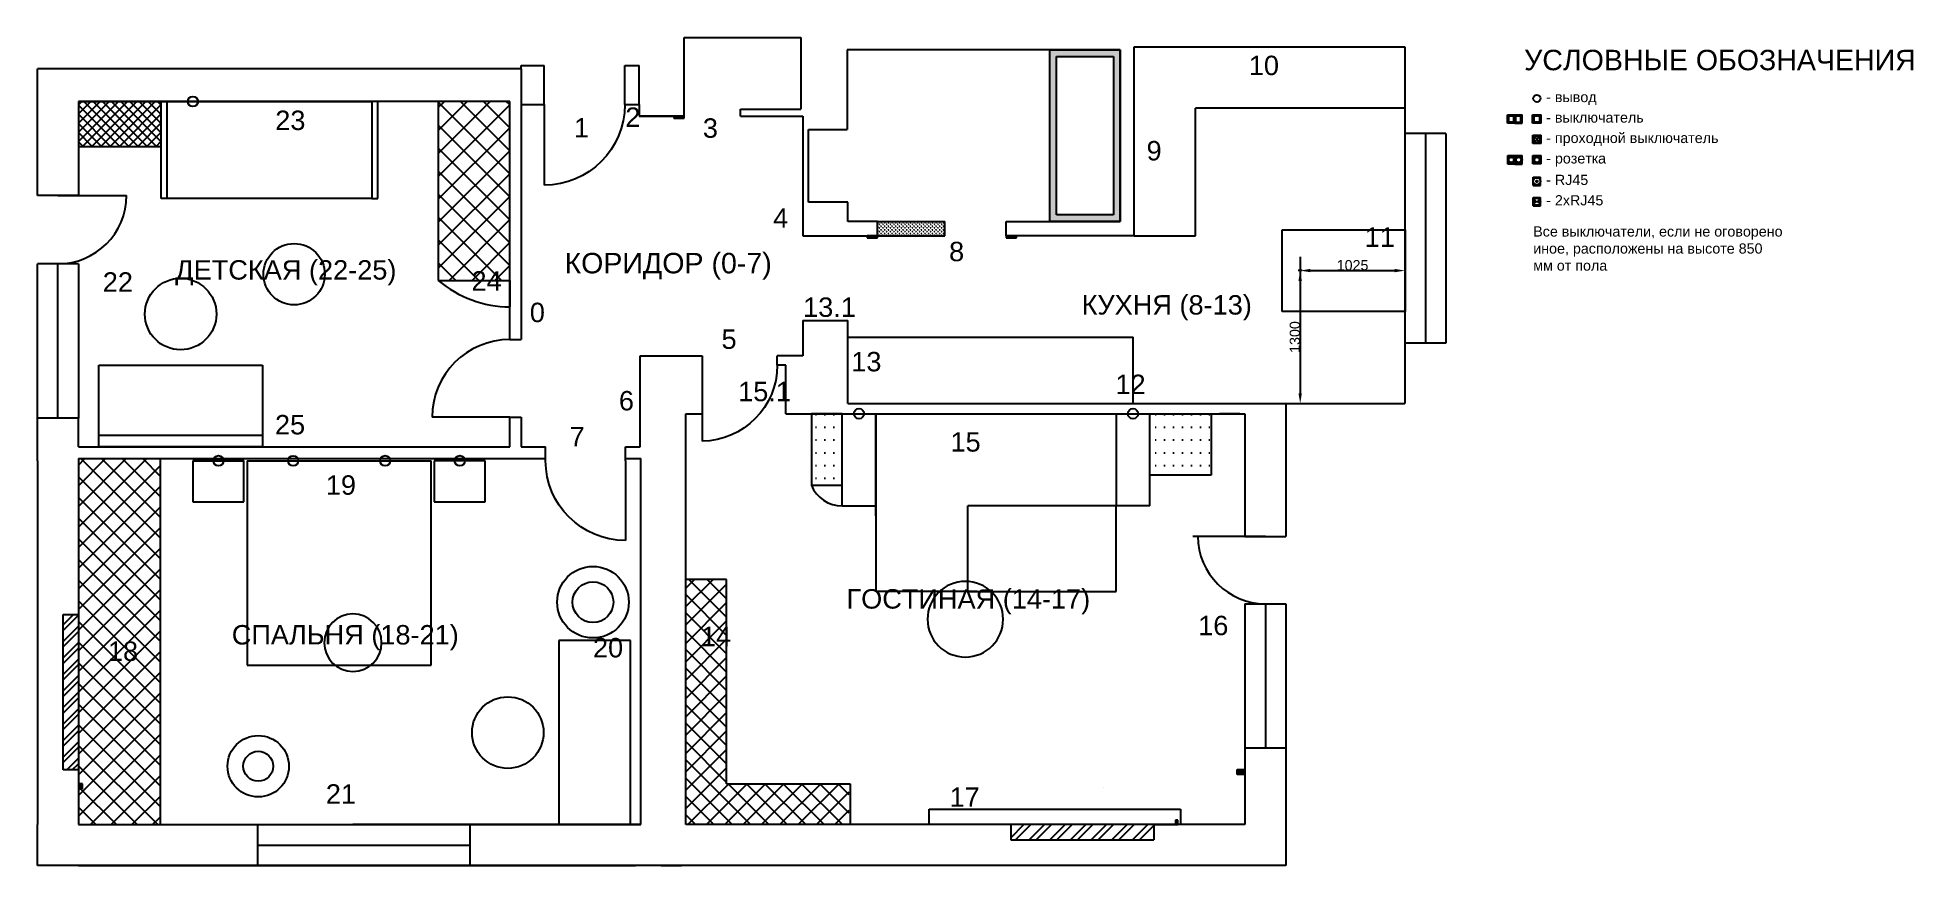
# Model space of a CAD drawing. Header units: millimetres. Extents: x -37601 to 54898, y -46061 to 6743.
# Drawn here: x 598 to 18946, y -1357 to 6743 of the extents above; entities that cross this region are included whole.
import ezdxf

# ---------------------------------------------------------------- set-up
doc = ezdxf.new("R2010")
doc.units = ezdxf.units.MM
doc.linetypes.add('пунктирная', pattern=[6.35, 0, -6.35])
for name, color, linetype in [('вспомогательные линии', 1, 'пунктирная'), ('зона телевизора и камина', 112, 'Continuous'), ('мебель', 5, 'Continuous'), ('нумерация стен', 7, 'Continuous'), ('размеры', 7, 'Continuous'), ('светильники и розетки', 18, 'Continuous'), ('стены двери окна', 7, 'Continuous'), ('стол прямоугольный', 5, 'Continuous'), ('условные обозначения', 7, 'Continuous'), ('цветы', 82, 'Continuous')]:
    doc.layers.add(name, color=color, linetype=linetype)
doc.styles.get("Standard").update_dxf_attribs({"font": 'arial.ttf', "height": 100})
doc.dimstyles.new('ISO-25', dxfattribs={"dimtxt": 100, "dimasz": 100, "dimexe": 1.25, "dimexo": 0.625, "dimtad": 1, "dimtxsty": 'Standard', "dimcen": 2.5, "dimadec": 0, "dimazin": 0, "dimtfac": 1, "dimtmove": 0, "dimatfit": 3, "dimfxl": 1, "dimarcsym": 0})

msp = doc.modelspace()

# ---------------------------------------------------------------- texts
at = {"layer": 'нумерация стен', "attachment_point": 1}
for s, width, insert, char_height in [('10', 340.26469, (12445.23, 6565.451), 190), ('2', 340.26469, (6346.997, 6059.184), 190), ('23', 340.26469, (2922.8, 6028.265), 190), ('1', 340.26469, (5844.397, 5955.976), 190), ('3', 340.26469, (7105.154, 5952.507), 190), ('9', 340.26469, (11445.351, 5731.242), 190), ('4', 340.26469, (7792.356, 5071.673), 190), ('11', 340.26469, (13578.958, 4885.51), 190), ('КОРИДОР (0-7)', 2552.49927, (5751.978, 4636.15), 200), ('8', 340.26469, (9513.622, 4744.936), 190), ('22', 340.26469, (1235.668, 4446.676), 190), ('ДЕТСКАЯ (22-25)', 2401.25318, (1945.073, 4565.063), 190), ('24', 340.26469, (4842.181, 4457.248), 190), ('КУХНЯ (8-13)', 2552.49927, (10809.857, 4222.968), 190), ('0', 340.26469, (5412.856, 4148.991), 190), ('13.1', 340.26469, (8085.551, 4200.304), 190), ('5', 340.26469, (7287.821, 3887.47), 190), ('13', 340.26469, (8556.84, 3667.766), 190), ('15.1', 340.26469, (7450.469, 3375.293), 190), ('12', 340.26469, (11140.743, 3445.541), 190), ('6', 340.26469, (6284.017, 3285.392), 190), ('25', 340.26469, (2920.021, 3050.798), 190), ('7', 340.26469, (5802.214, 2934.087), 190), ('15', 340.26469, (9527.269, 2882.404), 190), ('19', 340.26469, (3417.635, 2460.214), 190), ('ГОСТИНАЯ (14-17)', 2852.52343, (8509.749, 1346.571), 190), ('СПАЛЬНЯ (18-21)', 2253.54622, (2497.531, 995.412), 190), ('14', 340.26469, (7086.762, 978.83), 190), ('16', 340.26469, (11950.074, 1086.486), 190), ('18', 340.26469, (1286.13, 834.713), 190), ('20', 340.26469, (6030.446, 869.054), 190), ('21', 340.26469, (3417.635, -561.845), 190), ('17', 340.26469, (9518.288, -592.667), 190)]:
    msp.add_mtext_dynamic_manual_height_columns(s, width=width, gutter_width=500, heights=[0], dxfattribs=dict(at, insert=insert, char_height=char_height))
at = {"layer": 'условные обозначения'}
for s, p in [('- вывод', (15353.903, 6111)), ('- выключатель ', (15353.903, 5911)), ('- проходной выключатель', (15353.903, 5711)), ('- розетка', (15353.903, 5511)), ('- RJ45', (15353.903, 5301)), ('- 2xRJ45', (15353.903, 5101))]:
    msp.add_text(s, height=100, dxfattribs=at).set_placement(p)
at = {"layer": 'условные обозначения', "insert": (15138.364, 6623.17), "char_height": 200, "attachment_point": 1}
msp.add_mtext_dynamic_manual_height_columns('\\pt800;УСЛОВНЫЕ ОБОЗНАЧЕНИЯ', width=6404.22506, gutter_width=500, heights=[0], dxfattribs=at)
at = {"layer": 'условные обозначения', "color": 1, "insert": (15227.037, 4896.153), "char_height": 100, "attachment_point": 1}
msp.add_mtext_dynamic_manual_height_columns('{\\C256;Все выключатели, если не оговорено иное, расположены на высоте 850 мм от пола}', width=2457.54078, gutter_width=500, heights=[0], dxfattribs=at)

# ---------------------------------------------------------------- blocks, each defined once
blk = doc.blocks.new('кровать')
at = {"color": 5}
for p, q in [((7742, 1973), (7742, -27)), ((7742, 1973), (9542, 1973)), ((9542, -27), (9542, 1973)), ((7742, -27), (9542, -27))]:
    blk.add_line(p, q, dxfattribs=at)
blk = doc.blocks.new('тумба 5')
at = {"color": 5}
for p, q in [((4052, 3255), (4052, 2855)), ((4552, 3255), (4052, 3255)), ((4552, 2855), (4552, 3255)), ((4052, 2855), (4552, 2855))]:
    blk.add_line(p, q, dxfattribs=at)
blk = doc.blocks.new('стол2')
at = {"color": 5}
for p, q in [((8135, 1379), (7435, 1379)), ((7435, 1379), (7435, -421)), ((8135, -421), (8135, 1379)), ((7435, -421), (8135, -421))]:
    blk.add_line(p, q, dxfattribs=at)
blk = doc.blocks.new('САшина кровать')
at = {"layer": 'мебель'}
for p, q in [((2443, 5311), (4443, 5311)), ((2443, 4361), (2443, 5311)), ((4443, 5311), (4443, 4361)), ((4443, 4361), (2443, 4361))]:
    blk.add_line(p, q, dxfattribs=at)
blk = doc.blocks.new('САшин стол')
at = {"layer": 'мебель'}
for p, q in [((-2979, 4480), (-1379, 4480)), ((-2979, 3680), (-2979, 4480)), ((-1379, 4480), (-1379, 3680)), ((-1379, 3680), (-2979, 3680))]:
    blk.add_line(p, q, dxfattribs=at)
blk = doc.blocks.new('стол 1')
at = {"layer": 'мебель'}
for p, q in [((31333, -2247), (30533, -2247)), ((30533, -2247), (30533, -3447)), ((31333, -3447), (31333, -2247)), ((30533, -3447), (31333, -3447))]:
    blk.add_line(p, q, dxfattribs=at)
blk = doc.blocks.new('молдинг')
at = {"layer": 'размеры'}
blk.add_line((-7180, 31497), (-7280, 31497), dxfattribs=at)
at = {"layer": 'стены двери окна'}
for p, q in [((-7280, 31497), (-7280, 31477)), ((-7280, 31477), (-7180, 31477)), ((-7260, 31477), (-7260, 31497)), ((-7240, 31477), (-7240, 31497)), ((-7220, 31477), (-7220, 31497)), ((-7200, 31477), (-7200, 31497)), ((-7180, 31477), (-7180, 31497))]:
    blk.add_line(p, q, dxfattribs=at)
blk = doc.blocks.new('*D42')
at = {"layer": 'Defpoints', "color": 0, "transparency": 16777216}
for p in [(12948, 4463), (13973, 4463), (13973, 4463)]:
    blk.add_point(p, dxfattribs=at)
at = {"layer": 'размеры', "color": 0, "lineweight": -2, "transparency": 16777216}
for p, q in [((12948, 4464), (12948, 4465)), ((13048, 4463), (13873, 4463)), ((13973, 4464), (13973, 4465))]:
    blk.add_line(p, q, dxfattribs=at)
at = {"layer": 'размеры', "color": 0, "transparency": 16777216}
for points in [[(13048, 4480), (13048, 4447), (12948, 4463)], [(13873, 4480), (13873, 4447), (13973, 4463)]]:
    blk.add_solid(points, dxfattribs=at)
at = {"layer": 'размеры', "color": 0, "transparency": 16777216, "insert": (13460, 4515), "char_height": 100, "attachment_point": 5}
blk.add_mtext('1025', dxfattribs=at)
blk = doc.blocks.new('*D43')
at = {"layer": 'Defpoints', "color": 0, "transparency": 16777216}
for p in [(12948, 4463), (12948, 3163), (12948, 3163)]:
    blk.add_point(p, dxfattribs=at)
at = {"layer": 'размеры', "color": 0, "lineweight": -2, "transparency": 16777216}
for p, q in [((12947, 4463), (12946, 4463)), ((12948, 4363), (12948, 3263)), ((12947, 3163), (12946, 3163))]:
    blk.add_line(p, q, dxfattribs=at)
at = {"layer": 'размеры', "color": 0, "transparency": 16777216}
for points in [[(12931, 4363), (12964, 4363), (12948, 4463)], [(12931, 3263), (12964, 3263), (12948, 3163)]]:
    blk.add_solid(points, dxfattribs=at)
at = {"layer": 'размеры', "color": 0, "transparency": 16777216, "insert": (12896, 3813), "char_height": 100, "attachment_point": 5, "rotation": 90}
blk.add_mtext('1300', dxfattribs=at)
blk = doc.blocks.new('проходной выключатель')
at = {"layer": 'светильники и розетки'}
for p, q in [((-33636, -5663), (-33636, -5581)), ((-33636, -5581), (-33554, -5581)), ((-33554, -5663), (-33636, -5663)), ((-33625, -5592), (-33565, -5592)), ((-33625, -5592), (-33625, -5652)), ((-33625, -5592), (-33565, -5652)), ((-33625, -5652), (-33565, -5592)), ((-33565, -5652), (-33625, -5652)), ((-33565, -5592), (-33565, -5592)), ((-33565, -5652), (-33565, -5592)), ((-33554, -5663), (-33554, -5581))]:
    blk.add_line(p, q, dxfattribs=at)
blk = doc.blocks.new('выключатель')
at = {"layer": 'светильники и розетки'}
for p, q in [((-33637, -5464), (-33637, -5382)), ((-33637, -5382), (-33555, -5382)), ((-33555, -5464), (-33637, -5464)), ((-33626, -5393), (-33566, -5393)), ((-33626, -5393), (-33626, -5453)), ((-33566, -5453), (-33626, -5453)), ((-33566, -5393), (-33566, -5393)), ((-33566, -5453), (-33566, -5393)), ((-33555, -5464), (-33555, -5382))]:
    blk.add_line(p, q, dxfattribs=at)
blk = doc.blocks.new('розетка')
at = {"layer": 'светильники и розетки'}
for p, q in [((-33636, -5863), (-33636, -5781)), ((-33636, -5781), (-33554, -5781)), ((-33554, -5863), (-33636, -5863)), ((-33554, -5863), (-33554, -5781))]:
    blk.add_line(p, q, dxfattribs=at)
for radius in [35, 25]:
    blk.add_circle((-33595, -5822), radius, dxfattribs=at)
blk = doc.blocks.new('двойная розетка')
at = {"layer": 'светильники и розетки'}
for p, q in [((-33993, -6002), (-33993, -5920)), ((-33993, -5920), (-33922, -5920)), ((-33922, -6002), (-33993, -6002)), ((-33922, -6002), (-33922, -5920)), ((-33922, -5920), (-33851, -5920)), ((-33922, -6002), (-33851, -6002)), ((-33851, -6002), (-33851, -5920))]:
    blk.add_line(p, q, dxfattribs=at)
for centre, radius in [((-33958, -5961), 35), ((-33958, -5961), 25), ((-33886, -5961), 35), ((-33886, -5961), 25)]:
    blk.add_circle(centre, radius, dxfattribs=at)
blk = doc.blocks.new('двойной выключатель')
at = {"layer": 'светильники и розетки'}
for p, q in [((-33542, -5603), (-33542, -5521)), ((-33542, -5521), (-33471, -5521)), ((-33542, -5603), (-33542, -5521)), ((-33542, -5521), (-33471, -5521)), ((-33471, -5603), (-33542, -5603)), ((-33471, -5603), (-33542, -5603)), ((-33531, -5592), (-33531, -5532)), ((-33531, -5532), (-33482, -5532)), ((-33482, -5592), (-33531, -5592)), ((-33482, -5592), (-33482, -5532)), ((-33471, -5603), (-33471, -5521)), ((-33471, -5521), (-33400, -5521)), ((-33471, -5603), (-33471, -5521)), ((-33471, -5521), (-33400, -5521)), ((-33471, -5603), (-33400, -5603)), ((-33471, -5603), (-33400, -5603)), ((-33460, -5592), (-33460, -5532)), ((-33460, -5532), (-33411, -5532)), ((-33460, -5592), (-33411, -5592)), ((-33411, -5592), (-33411, -5532)), ((-33400, -5603), (-33400, -5521)), ((-33400, -5603), (-33400, -5521))]:
    blk.add_line(p, q, dxfattribs=at)
blk = doc.blocks.new('интернет')
at = {"layer": 'светильники и розетки'}
for p, q in [((-33291, -6212), (-33291, -6130)), ((-33291, -6130), (-33220, -6130)), ((-33291, -6212), (-33220, -6212)), ((-33263, -6163), (-33248, -6163)), ((-33263, -6178), (-33263, -6163)), ((-33263, -6163), (-33248, -6178)), ((-33263, -6178), (-33248, -6163)), ((-33248, -6178), (-33263, -6178)), ((-33248, -6163), (-33248, -6178)), ((-33220, -6212), (-33220, -6130))]:
    blk.add_line(p, q, dxfattribs=at)
blk.add_circle((-33256, -6171), 35, dxfattribs=at)
blk = doc.blocks.new('двойной интернет')
at = {"layer": 'светильники и розетки'}
for p, q in [((-33291, -6412), (-33291, -6330)), ((-33291, -6330), (-33220, -6330)), ((-33291, -6412), (-33220, -6412)), ((-33281, -6363), (-33266, -6363)), ((-33281, -6378), (-33281, -6363)), ((-33281, -6363), (-33266, -6378)), ((-33281, -6378), (-33266, -6363)), ((-33266, -6378), (-33281, -6378)), ((-33266, -6363), (-33266, -6378)), ((-33246, -6363), (-33231, -6363)), ((-33246, -6378), (-33246, -6363)), ((-33246, -6363), (-33231, -6378)), ((-33246, -6378), (-33231, -6363)), ((-33231, -6378), (-33246, -6378)), ((-33231, -6363), (-33231, -6378)), ((-33220, -6412), (-33220, -6330))]:
    blk.add_line(p, q, dxfattribs=at)
blk.add_circle((-33256, -6371), 35, dxfattribs=at)

# ---------------------------------------------------------------- dimensions: what is measured, and where the dimension line sits
at = {"layer": 'размеры'}
dim = msp.add_linear_dim(base=(12947.641, 3163.41), p1=(12947.641, 4463.41), p2=(12947.641, 3163.41), angle=90, dimstyle='ISO-25', dxfattribs=at)
dim.commit()
dim.dimension.update_dxf_attribs({"geometry": '*D43', "text_midpoint": (12895.925, 3813.41)})
dim = msp.add_linear_dim(base=(13972.641, 4463.41), p1=(12947.641, 4463.41), p2=(13972.641, 4463.41), dimstyle='ISO-25', dxfattribs=at)
dim.commit()
dim.dimension.update_dxf_attribs({"geometry": '*D42', "text_midpoint": (13460.141, 4515.092)})

# ---------------------------------------------------------------- hatches: boundary and pattern name
at = {"layer": 'мебель'}
h = msp.add_hatch(dxfattribs=at)
h.set_pattern_fill('ANSI37', color=256, scale=20)
h.set_pattern_definition([(45, (15992.995, -26693.97), (-44.90128, 44.90128), []), (135, (15992.995, -26693.97), (-44.90128, -44.90128), [])])
h.paths.add_polyline_path([(1807.641, 6117.785), (997.641, 6117.785), (997.641, 5677.785), (1807.641, 5677.785)])
h = msp.add_hatch(dxfattribs=at)
h.set_pattern_fill('ANSI37', color=256, scale=50)
h.set_pattern_definition([(45, (15993, -26693.97), (-112.2532, 112.2532), []), (135, (15993, -26693.97), (-112.2532, -112.2532), [])])
h.paths.add_polyline_path([(5217.641, 6117.785), (4617.641, 6117.785), (4517.641, 6117.802), (4517.641, 4367.785), (5217.641, 4367.785)])
h.paths.add_polyline_path([(4786.904, 4162.722), (5177.143, 4162.722), (5177.143, 4554.257), (4786.904, 4554.257)], flags=9)
h = msp.add_hatch(dxfattribs=at)
h.set_pattern_fill('ACAD_ISO07W100', color=256, scale=25)
h.set_pattern_definition([(360, (15993, -26693.97), (1e-12, 125), [12.5, -75])])
h.paths.add_polyline_path([(8467.642, 3063.41), (8167.642, 3063.41), (8167.642, 2363.416), (8467.642, 2363.416)])
h = msp.add_hatch(dxfattribs=at)
h.set_pattern_fill('ACAD_ISO07W100', color=256, scale=25)
h.set_pattern_definition([(360, (15903, -26693.97), (1e-12, 125), [12.5, -75])])
h.paths.add_polyline_path([(12077.642, 3063.41), (11477.642, 3063.41), (11477.642, 2463.41), (12077.642, 2463.41)])
h = msp.add_hatch(dxfattribs=at)
h.set_pattern_fill('ANSI37', color=5, scale=45)
h.set_pattern_definition([(45, (15993, -26693.97), (-101.0279, 101.0279), []), (135, (15993, -26693.97), (-101.0279, -101.0279), [])])
h.paths.add_polyline_path([(1797.641, 2623.41), (997.641, 2623.41), (997.641, -557.215), (1037.641, -557.215), (1037.641, -607.215), (997.641, -607.215), (997.641, -957.215), (1797.641, -957.215)])
at = {"layer": 'мебель', "extrusion": (0, 0, -1)}
h = msp.add_hatch(dxfattribs=at)
h.set_pattern_fill('ANSI37', color=5, scale=40)
h.set_pattern_definition([(135, (15903, -26693.97), (-89.80256, -89.80256), []), (225, (15903, -26693.97), (89.80256, -89.80256), [])])
h.paths.add_polyline_path([(-6937.641, -957.215), (-6937.641, 1442.785), (-7337.641, 1442.785), (-7337.641, -557.215), (-8537.641, -557.215), (-8537.641, -957.215)])
at = {"layer": 'стены двери окна', "extrusion": (0, 0, -1)}
h = msp.add_hatch(dxfattribs=at)
h.set_pattern_fill('GRASS')
h.set_pattern_definition([(180, (16002.995, -26693.344), (-17.960512, -17.960512), [4.7625, -31.158524]), (135, (16002.995, -26693.344), (-17.960512, -17.960512), [4.7625, -20.6375]), (225, (16002.995, -26693.344), (17.960512, -17.960512), [4.7625, -20.6375])])
h.paths.add_polyline_path([(-10497.641, 4943.41), (-10497.641, 6623.41), (-11187.641, 6623.41), (-11187.641, 4943.41)])
h.paths.add_polyline_path([(-10562.641, 5008.41), (-11122.641, 5008.41), (-11122.641, 6558.41), (-10562.641, 6558.41)], flags=16)
h = msp.add_hatch(dxfattribs=at)
h.set_pattern_fill('GRASS')
h.set_pattern_definition([(180, (15992.995, -26693.344), (-17.960512, -17.960512), [4.7625, -31.158524]), (135, (15992.995, -26693.344), (-17.960512, -17.960512), [4.7625, -20.6375]), (225, (15992.995, -26693.344), (17.960512, -17.960512), [4.7625, -20.6375])])
h.paths.add_polyline_path([(-8812.641, 4803.41), (-8812.641, 4943.41), (-9472.641, 4943.41), (-9472.641, 4803.41)])
at = {"layer": 'стены двери окна'}
h = msp.add_hatch(dxfattribs=at)
h.set_pattern_fill('ANSI32', scale=12)
h.set_pattern_definition([(45, (15993, -26693.34), (-80.8223, 80.8223), []), (45, (16046.88, -26693.34), (-80.8223, 80.8223), [])])
h.paths.add_polyline_path([(847.641, -421.59), (997.641, -421.59), (997.641, 1098.41), (847.641, 1098.41)])
h = msp.add_hatch(color=256, dxfattribs=at)
h.dxf.hatch_style = 1
h.paths.add_polyline_path([(12407.641, -466.59), (12407.641, -416.59), (12332.641, -416.59), (12332.641, -466.59)])
h = msp.add_hatch(color=256, dxfattribs=at)
h.dxf.hatch_style = 1
h.paths.add_polyline_path([(1037.641, -556.59), (997.641, -556.59), (997.641, -606.59), (1037.641, -606.59)])
at = {"layer": 'стены двери окна', "extrusion": (0, 0, -1)}
h = msp.add_hatch(color=7, dxfattribs=at)
h.dxf.hatch_style = 1
h.paths.add_polyline_path([(-11752.641, -956.59), (-11727.641, -956.59), (-11727.641, -911.59), (-11752.641, -911.59)])
at = {"layer": 'стены двери окна'}
h = msp.add_hatch(dxfattribs=at)
h.set_pattern_fill('ANSI32', color=256, scale=15)
h.set_pattern_definition([(45, (90, 0.62), (-101.0279, 101.0279), []), (45, (157.35, 0.62), (-101.0279, 101.0279), [])])
h.paths.add_polyline_path([(10117.641, -956.59), (10117.641, -1106.59), (11479.991, -1106.59), (11517.641, -1106.59), (11517.641, -956.59)])

# ---------------------------------------------------------------- linework, layer by layer
at = {"layer": 'вспомогательные линии'}
for p, q in [((8522.641, 4802.785), (8522.641, 4802.785)), ((11023.386, -592.215), (11023.386, -592.215))]:
    msp.add_line(p, q, dxfattribs=at)
at = {"layer": 'зона телевизора и камина'}
for p, q in [((9317.641, -957.215), (9317.641, -807.215)), ((9317.641, -807.215), (11777.641, -807.215)), ((11777.641, -807.215), (11777.641, -957.215))]:
    msp.add_line(p, q, dxfattribs=at)
at = {"layer": 'мебель'}
for p, q in [((1867.641, 6117.785), (997.641, 6118.41)), ((1807.641, 6117.785), (997.641, 6118.41)), ((997.641, 6117.785), (997.641, 5677.785)), ((1807.641, 5167.785), (1807.641, 6117.785)), ((3927.641, 5167.785), (3927.641, 6118.41)), ((5217.641, 6117.785), (4517.641, 6117.785)), ((4517.641, 6117.785), (4517.641, 4367.785)), ((5217.641, 4117.785), (5217.641, 6117.785)), ((997.641, 5677.785), (1807.641, 5677.785)), ((1867.641, 5167.785), (1807.641, 5167.785)), ((3867.641, 5167.785), (3927.641, 5167.785)), ((4517.641, 4367.785), (5217.641, 4367.785)), ((5217.641, 4367.785), (5217.641, 4107.785)), ((8167.642, 3063.416), (8167.642, 2363.416)), ((8467.642, 3063.41), (8797.642, 3063.504)), ((8797.642, 2063.416), (8797.642, 3063.504)), ((11147.642, 3063.41), (11477.642, 3063.41)), ((11477.642, 2163.41), (11477.642, 3063.416)), ((11477.642, 3063.41), (12077.642, 3063.41)), ((12077.642, 3063.41), (12077.642, 2463.41)), ((1197.641, 2853.41), (2797.641, 2853.41)), ((2117.641, 2602.785), (2617.641, 2602.785)), ((2647.641, 2602.785), (4447.641, 2602.785)), ((12077.642, 2463.41), (11477.642, 2463.41)), ((8167.642, 2363.416), (8467.642, 2363.416)), ((8467.642, 2163.41), (8797.642, 2163.41)), ((7337.641, 1442.785), (6937.641, 1442.785)), ((7337.641, -557.215), (7337.641, 1442.785)), ((9787.642, 1323.322), (8797.642, 1323.41)), ((9697.642, 1323.322), (11147.642, 1323.322)), ((7337.641, 642.785), (7337.641, 842.785)), ((7337.641, -357.215), (7337.641, 642.785)), ((7337.641, -557.215), (8547.641, -557.215)), ((8547.641, -557.215), (8547.641, -957.215))]:
    msp.add_line(p, q, dxfattribs=at)
at = {"layer": 'мебель', "extrusion": (0, 0, -1)}
for p, q in [((11922.641, 4802.785), (11922.641, 6052.785)), ((13972.641, 6052.785), (11922.641, 6052.785)), ((11322.641, 4802.785), (11922.641, 4802.785)), ((8522.641, 3812.785), (11312.641, 3812.785)), ((11312.641, 3162.785), (11312.641, 3812.785)), ((8467.642, 3063.41), (8167.642, 3063.41)), ((11947.641, 1862.785), (11897.641, 1862.785))]:
    msp.add_line(p, q, dxfattribs=at)
at = {"layer": 'мебель', "extrusion": (7.29696e-30, 2.05104e-29, -1)}
for p, q in [((8467.642, 2163.41), (8467.642, 3063.416)), ((8467.642, 3063.41), (11477.642, 3063.41)), ((8797.642, 3063.504), (8797.642, 1323.41)), ((11147.642, 3063.416), (11147.642, 2163.41)), ((11477.642, 2163.41), (9697.642, 2163.41)), ((9697.642, 1323.322), (9697.642, 2163.41)), ((11147.642, 1323.322), (11147.642, 2163.41))]:
    msp.add_line(p, q, dxfattribs=at)
at = {"layer": 'мебель', "color": 5}
msp.add_line((1797.641, 2623.41), (1797.641, -957.215), dxfattribs=at)
for centre in [(1997.641, 4038.41), (5197.641, -56.59)]:
    msp.add_circle(centre, 350, dxfattribs=at)
at = {"layer": 'мебель'}
for centre, radius, start, end in [((5223.567, 5196.047), 1088.278, 229.5591169, 269.6880127), ((8460.026, 2476.981), 313.664, 201.2267076, 271.391398)]:
    msp.add_arc(centre, radius, start, end, dxfattribs=at)
at = {"layer": 'размеры'}
for p, q in [((997.641, 6117.785), (2117.641, 6117.785)), ((8487.641, 4802.785), (8549.215, 4802.785)), ((10072.641, 4802.785), (10172.641, 4802.785))]:
    msp.add_line(p, q, dxfattribs=at)
at = {"layer": 'светильники и розетки', "extrusion": (0, 0, -1)}
msp.add_line((12947.641, 4597.785), (12947.641, 4327.785), dxfattribs=at)
at = {"layer": 'светильники и розетки'}
msp.add_line((12967.641, 4463.41), (12927.641, 4463.41), dxfattribs=at)
for centre, radius in [((2117.641, 6117.785), 50), ((15263.037, 6147.153), 35), ((3107.641, 4427.785), 300), ((8632.642, 3063.457), 50), ((11312.642, 3063.41), 50), ((2367.641, 2602.785), 50), ((3097.641, 2601.872), 50), ((3997.641, 2602.726), 50), ((4727.641, 2602.785), 50)]:
    msp.add_circle(centre, radius, dxfattribs=at)
at = {"layer": 'светильники и розетки', "extrusion": (0, 0, -1)}
for centre, radius in [((-9672.641, 1052.785), 370), ((-3682.641, 822.785), 281)]:
    msp.add_circle(centre, radius, dxfattribs=at)
at = {"layer": 'стены двери окна', "extrusion": (0, 0, -1)}
for p, q in [((6922.641, 6043.41), (6922.641, 6743.41)), ((6922.641, 6743.41), (8062.641, 6743.41)), ((8062.641, 6743.41), (8062.641, 6043.41)), ((11187.641, 6623.41), (8517.641, 6623.41)), ((8517.641, 6623.41), (8517.641, 5843.41)), ((10497.641, 4943.41), (10497.641, 6623.41)), ((10497.641, 6623.41), (11187.641, 6623.41)), ((10497.641, 4943.41), (10497.641, 6623.41)), ((11187.641, 4943.41), (11187.641, 6623.41)), ((11187.641, 6623.41), (11187.641, 4943.41)), ((11322.641, 4803.41), (11322.641, 6653.41)), ((11322.641, 6653.41), (13972.641, 6653.41)), ((13972.641, 6653.41), (13972.641, 5803.41)), ((5327.641, 6438.41), (5327.641, 6468.41)), ((5327.641, 6468.41), (5552.641, 6468.41)), ((5552.641, 6088.41), (5552.641, 6468.41)), ((6342.641, 6088.41), (6342.641, 6468.41)), ((6342.641, 6468.41), (6482.641, 6468.41)), ((6482.641, 6088.41), (6482.641, 6468.41)), ((10562.641, 6558.41), (11122.641, 6558.41)), ((10562.641, 5008.41), (10562.641, 6558.41)), ((11122.641, 6558.41), (11122.641, 5008.41)), ((5327.641, 6088.41), (5522.641, 6088.41)), ((5522.641, 6088.41), (5522.641, 6088.41)), ((5522.641, 6088.41), (5552.641, 6088.41)), ((5552.641, 6088.41), (5552.641, 5298.41)), ((6342.641, 6088.41), (6372.641, 6088.41)), ((6372.641, 6088.41), (6482.641, 6088.41)), ((6482.641, 6088.41), (6482.641, 5973.41)), ((6482.641, 5973.41), (6922.641, 5973.41)), ((6922.641, 5973.41), (6922.641, 6043.41)), ((7472.641, 6043.41), (8062.641, 6043.41)), ((7472.641, 5973.41), (7472.641, 6043.41)), ((7472.641, 5973.41), (8082.641, 5973.41)), ((8082.641, 5973.41), (8082.641, 4803.41)), ((8137.641, 5133.41), (8137.641, 5843.41)), ((8137.641, 5843.41), (8517.641, 5843.41)), ((13972.641, 5803.41), (13972.641, 3753.41)), ((14372.641, 5803.41), (13972.641, 5803.41)), ((14172.641, 5803.41), (14172.641, 3753.41)), ((14372.641, 5803.41), (14372.641, 3753.41)), ((8522.641, 5133.41), (8137.641, 5133.41)), ((8522.641, 4943.41), (8522.641, 5133.41)), ((11122.641, 5008.41), (10562.641, 5008.41)), ((8082.641, 4803.41), (8812.641, 4803.41)), ((8802.641, 4943.41), (8522.641, 4943.41)), ((8802.641, 4943.41), (8522.641, 4943.41)), ((8812.641, 4943.41), (8522.641, 4943.41)), ((8812.641, 4803.41), (8812.641, 4943.41)), ((8812.641, 4943.41), (9472.641, 4943.41)), ((8812.641, 4803.41), (9472.641, 4803.41)), ((9472.641, 4803.41), (9472.641, 4943.41)), ((10072.641, 4803.41), (10072.641, 4943.41)), ((10072.641, 4943.41), (11187.641, 4943.41)), ((10072.641, 4943.41), (11187.641, 4943.41)), ((11322.641, 4803.41), (10072.641, 4803.41)), ((11187.641, 4943.41), (10497.641, 4943.41)), ((11187.641, 4943.41), (10497.641, 4943.41)), ((8082.641, 3973.41), (8522.641, 3973.41)), ((8082.641, 3973.41), (8082.641, 3628.41)), ((8522.641, 3163.41), (8522.641, 3973.41)), ((13972.641, 3753.41), (13972.641, 3163.41)), ((14372.641, 3753.41), (13972.641, 3753.41)), ((6492.641, 2738.41), (6492.641, 3628.41)), ((6492.641, 3628.41), (7097.641, 3628.41)), ((7097.641, 3628.41), (7097.641, 2793.41)), ((7832.641, 3538.41), (7832.641, 3628.41)), ((8082.641, 3628.41), (7832.641, 3628.41)), ((7917.641, 3538.41), (7832.641, 3538.41)), ((7917.641, 3063.41), (7917.641, 3538.41)), ((8522.641, 3163.41), (13972.641, 3163.41)), ((5327.641, 3028.41), (5327.641, 2738.41)), ((6352.641, 2623.41), (6402.641, 2623.41)), ((11752.641, -911.59), (11727.641, -911.59)), ((11727.641, -911.59), (11727.641, -956.59)), ((11752.641, -956.59), (11752.641, -911.59)), ((11517.641, -956.59), (11752.641, -956.59))]:
    msp.add_line(p, q, dxfattribs=at)
at = {"layer": 'стены двери окна'}
for p, q in [((5327.641, 6438.41), (597.641, 6438.41)), ((597.641, 5198.41), (597.641, 6438.41)), ((5327.641, 6438.41), (5327.641, 3788.41)), ((5217.641, 6118.41), (997.641, 6118.41)), ((997.641, 6118.41), (997.641, 5198.41)), ((5217.641, 3788.41), (5217.641, 6118.41)), ((6822.641, 5973.41), (6482.641, 5973.41)), ((6922.641, 5973.41), (6822.641, 5973.41)), ((997.641, 5198.41), (597.641, 5198.41)), ((797.641, 5198.41), (1467.641, 5198.41)), ((597.641, 2603.41), (597.641, 4528.41)), ((997.641, 4528.41), (597.641, 4528.41)), ((797.641, 3018.41), (797.641, 4528.41)), ((997.641, 4528.41), (997.641, 3018.41)), ((5217.641, 3788.41), (5327.641, 3788.41)), ((7917.641, 3063.41), (7917.641, 3263.41)), ((12807.641, 3163.41), (12807.641, 3063.41)), ((997.641, 3018.41), (597.641, 3018.41)), ((997.641, 2738.41), (997.641, 3018.41)), ((5217.641, 3028.41), (4457.641, 3028.41)), ((5217.641, 2738.41), (5217.641, 3028.41)), ((5217.641, 3028.41), (5327.641, 3028.41)), ((6937.641, -956.59), (6937.641, 3063.41)), ((6937.641, 3063.41), (7097.641, 3063.41)), ((7917.641, 3063.41), (12407.641, 3063.41)), ((11647.641, 3063.41), (11877.641, 3063.41)), ((12357.641, 3063.41), (12157.641, 3063.41)), ((12407.641, 3063.41), (12407.641, 1863.41)), ((12807.641, 3063.41), (12807.641, 1863.41)), ((597.641, 2603.41), (597.641, -956.59)), ((997.641, 2738.41), (5217.641, 2738.41)), ((997.641, 2623.41), (997.641, -956.59)), ((997.641, 2623.41), (5567.641, 2623.41)), ((5327.641, 2738.41), (5567.641, 2738.41)), ((5567.641, 2603.41), (5567.641, 2738.41)), ((6347.641, 2603.41), (6347.641, 2738.41)), ((6347.641, 2738.41), (6492.641, 2738.41)), ((6347.641, 2623.41), (6497.641, 2623.41)), ((6347.641, 2603.41), (6347.641, 1823.41)), ((6497.641, -956.59), (6497.641, 2623.41)), ((12607.641, 1863.41), (11947.641, 1863.41)), ((12407.641, 1863.41), (12807.641, 1863.41)), ((12407.641, 1203.41), (12407.641, -206.59)), ((12407.641, 1203.41), (12807.641, 1203.41)), ((12607.641, 1203.41), (12607.641, -206.59)), ((12807.641, 1203.41), (12807.641, -206.59)), ((847.641, -421.59), (847.641, 1098.41)), ((847.641, 1098.41), (997.641, 1098.41)), ((12407.641, -206.59), (12407.641, -956.59)), ((12407.641, -206.59), (12807.641, -206.59)), ((12807.641, -206.59), (12807.641, -956.59)), ((997.641, -421.59), (847.641, -421.59)), ((997.641, -421.59), (847.641, -421.59)), ((997.641, -421.59), (847.641, -421.59)), ((12332.641, -466.59), (12332.641, -416.59)), ((12332.641, -416.59), (12407.641, -416.59)), ((12407.641, -466.59), (12332.641, -466.59)), ((1037.641, -556.59), (997.641, -556.59)), ((997.641, -606.59), (1037.641, -606.59)), ((1037.641, -606.59), (1037.641, -556.59)), ((597.641, -1356.59), (597.641, -956.59)), ((997.641, -956.59), (6497.641, -956.59)), ((2747.641, -956.59), (2747.641, -1356.59)), ((6497.641, -956.59), (3682.641, -956.59)), ((4827.641, -956.59), (4827.641, -1356.59)), ((10117.641, -956.59), (6937.641, -956.59)), ((11517.641, -956.59), (10117.641, -956.59)), ((10117.641, -956.59), (10117.641, -1106.59)), ((10117.641, -956.59), (10117.641, -1106.59)), ((12407.641, -956.59), (11517.641, -956.59)), ((11517.641, -956.59), (11517.641, -1106.59)), ((12807.641, -956.59), (12807.641, -1356.59)), ((2747.641, -1156.59), (4827.641, -1156.59)), ((10117.641, -1106.59), (11479.991, -1106.59)), ((11479.991, -1106.59), (11517.641, -1106.59)), ((997.641, -1356.59), (597.641, -1356.59)), ((12367.641, -1356.59), (647.641, -1356.59)), ((997.641, -1356.59), (6447.641, -1356.59)), ((6647.641, -1356.59), (6447.641, -1356.59)), ((6697.641, -1356.59), (6897.641, -1356.59)), ((10077.641, -1356.59), (6897.641, -1356.59)), ((12807.641, -1356.59), (9956.941, -1356.59)), ((12807.641, -1356.59), (12295.117, -1356.59))]:
    msp.add_line(p, q, dxfattribs=at)
at = {"layer": 'стены двери окна', "extrusion": (0, 0, -1)}
for centre, radius, start, end in [((-5552.641, 6088.41), 790, 180, 270), ((-7087.641, 3538.41), 745, 180, 269.230906), ((-6347.641, 2603.41), 780, 270, 0)]:
    msp.add_arc(centre, radius, start, end, dxfattribs=at)
at = {"layer": 'стены двери окна'}
for centre, radius, start, end in [((797.641, 5198.41), 670, 270, 0), ((5217.641, 3028.41), 760, 90, 180), ((12607.641, 1863.41), 660, 180, 270)]:
    msp.add_arc(centre, radius, start, end, dxfattribs=at)
at = {"layer": 'цветы'}
for centre, radius in [((6030.446, 1219.054), 350), ((2756.618, -385.937), 300)]:
    msp.add_circle(centre, radius, dxfattribs=at)
at = {"layer": 'цветы', "color": 7}
for centre, radius in [((6030.446, 1219.054), 200), ((2756.618, -385.937), 146.343)]:
    msp.add_circle(centre, radius, dxfattribs=at)

# ---------------------------------------------------------------- block references
at = {"layer": 'зона телевизора и камина', "rotation": 180}
msp.add_blockref('САшина кровать', (6310.251, 10478.426), dxfattribs=at)
at = {"layer": 'мебель'}
msp.add_blockref('САшин стол', (4176.992, -941.965), dxfattribs=at)
at = {"layer": 'мебель', "color": 5}
for name, p in [('тумба 5', (-1934.779, -652.476)), ('тумба 5', (425.221, -652.476)), ('стол2', (-1737.213, -535.629))]:
    msp.add_blockref(name, p, dxfattribs=at)
at = {"layer": 'мебель', "color": 1}
msp.add_blockref('кровать', (-5094.066, 629.922), dxfattribs=at)
at = {"layer": 'размеры'}
for name, p in [('двойной выключатель', (48518.28, 11507.854)), ('двойная розетка', (48970.222, 11507.854))]:
    msp.add_blockref(name, p, dxfattribs=at)
at = {"layer": 'светильники и розетки'}
for name, p in [('розетка', (48858.28, 11369.223)), ('интернет', (48518.28, 11507.854)), ('двойной интернет', (48518.28, 11507.854))]:
    msp.add_blockref(name, p, dxfattribs=at)
at = {"layer": 'стены двери окна'}
for p in [(14102.995, -25523.344), (15992.995, -26693.344), (17352.995, -26693.344)]:
    msp.add_blockref('молдинг', p, dxfattribs=at)
at = {"layer": 'стол прямоугольный', "extrusion": (0, 0, -1), "rotation": 90.00000000000061}
msp.add_blockref('стол 1', (-16220.01, -26469.492), dxfattribs=at)
at = {"layer": 'условные обозначения'}
for name in ['выключатель', 'проходной выключатель']:
    msp.add_blockref(name, (48858.28, 11369.223), dxfattribs=at)

msp.set_redraw_order([(e.dxf.handle, doc.entitydb.next_handle()) for e in msp.query("TEXT MTEXT ATTDEF DIMENSION ARC_DIMENSION")])  # texts and dimensions are drawn at this point

doc.saveas('drawing.dxf')
